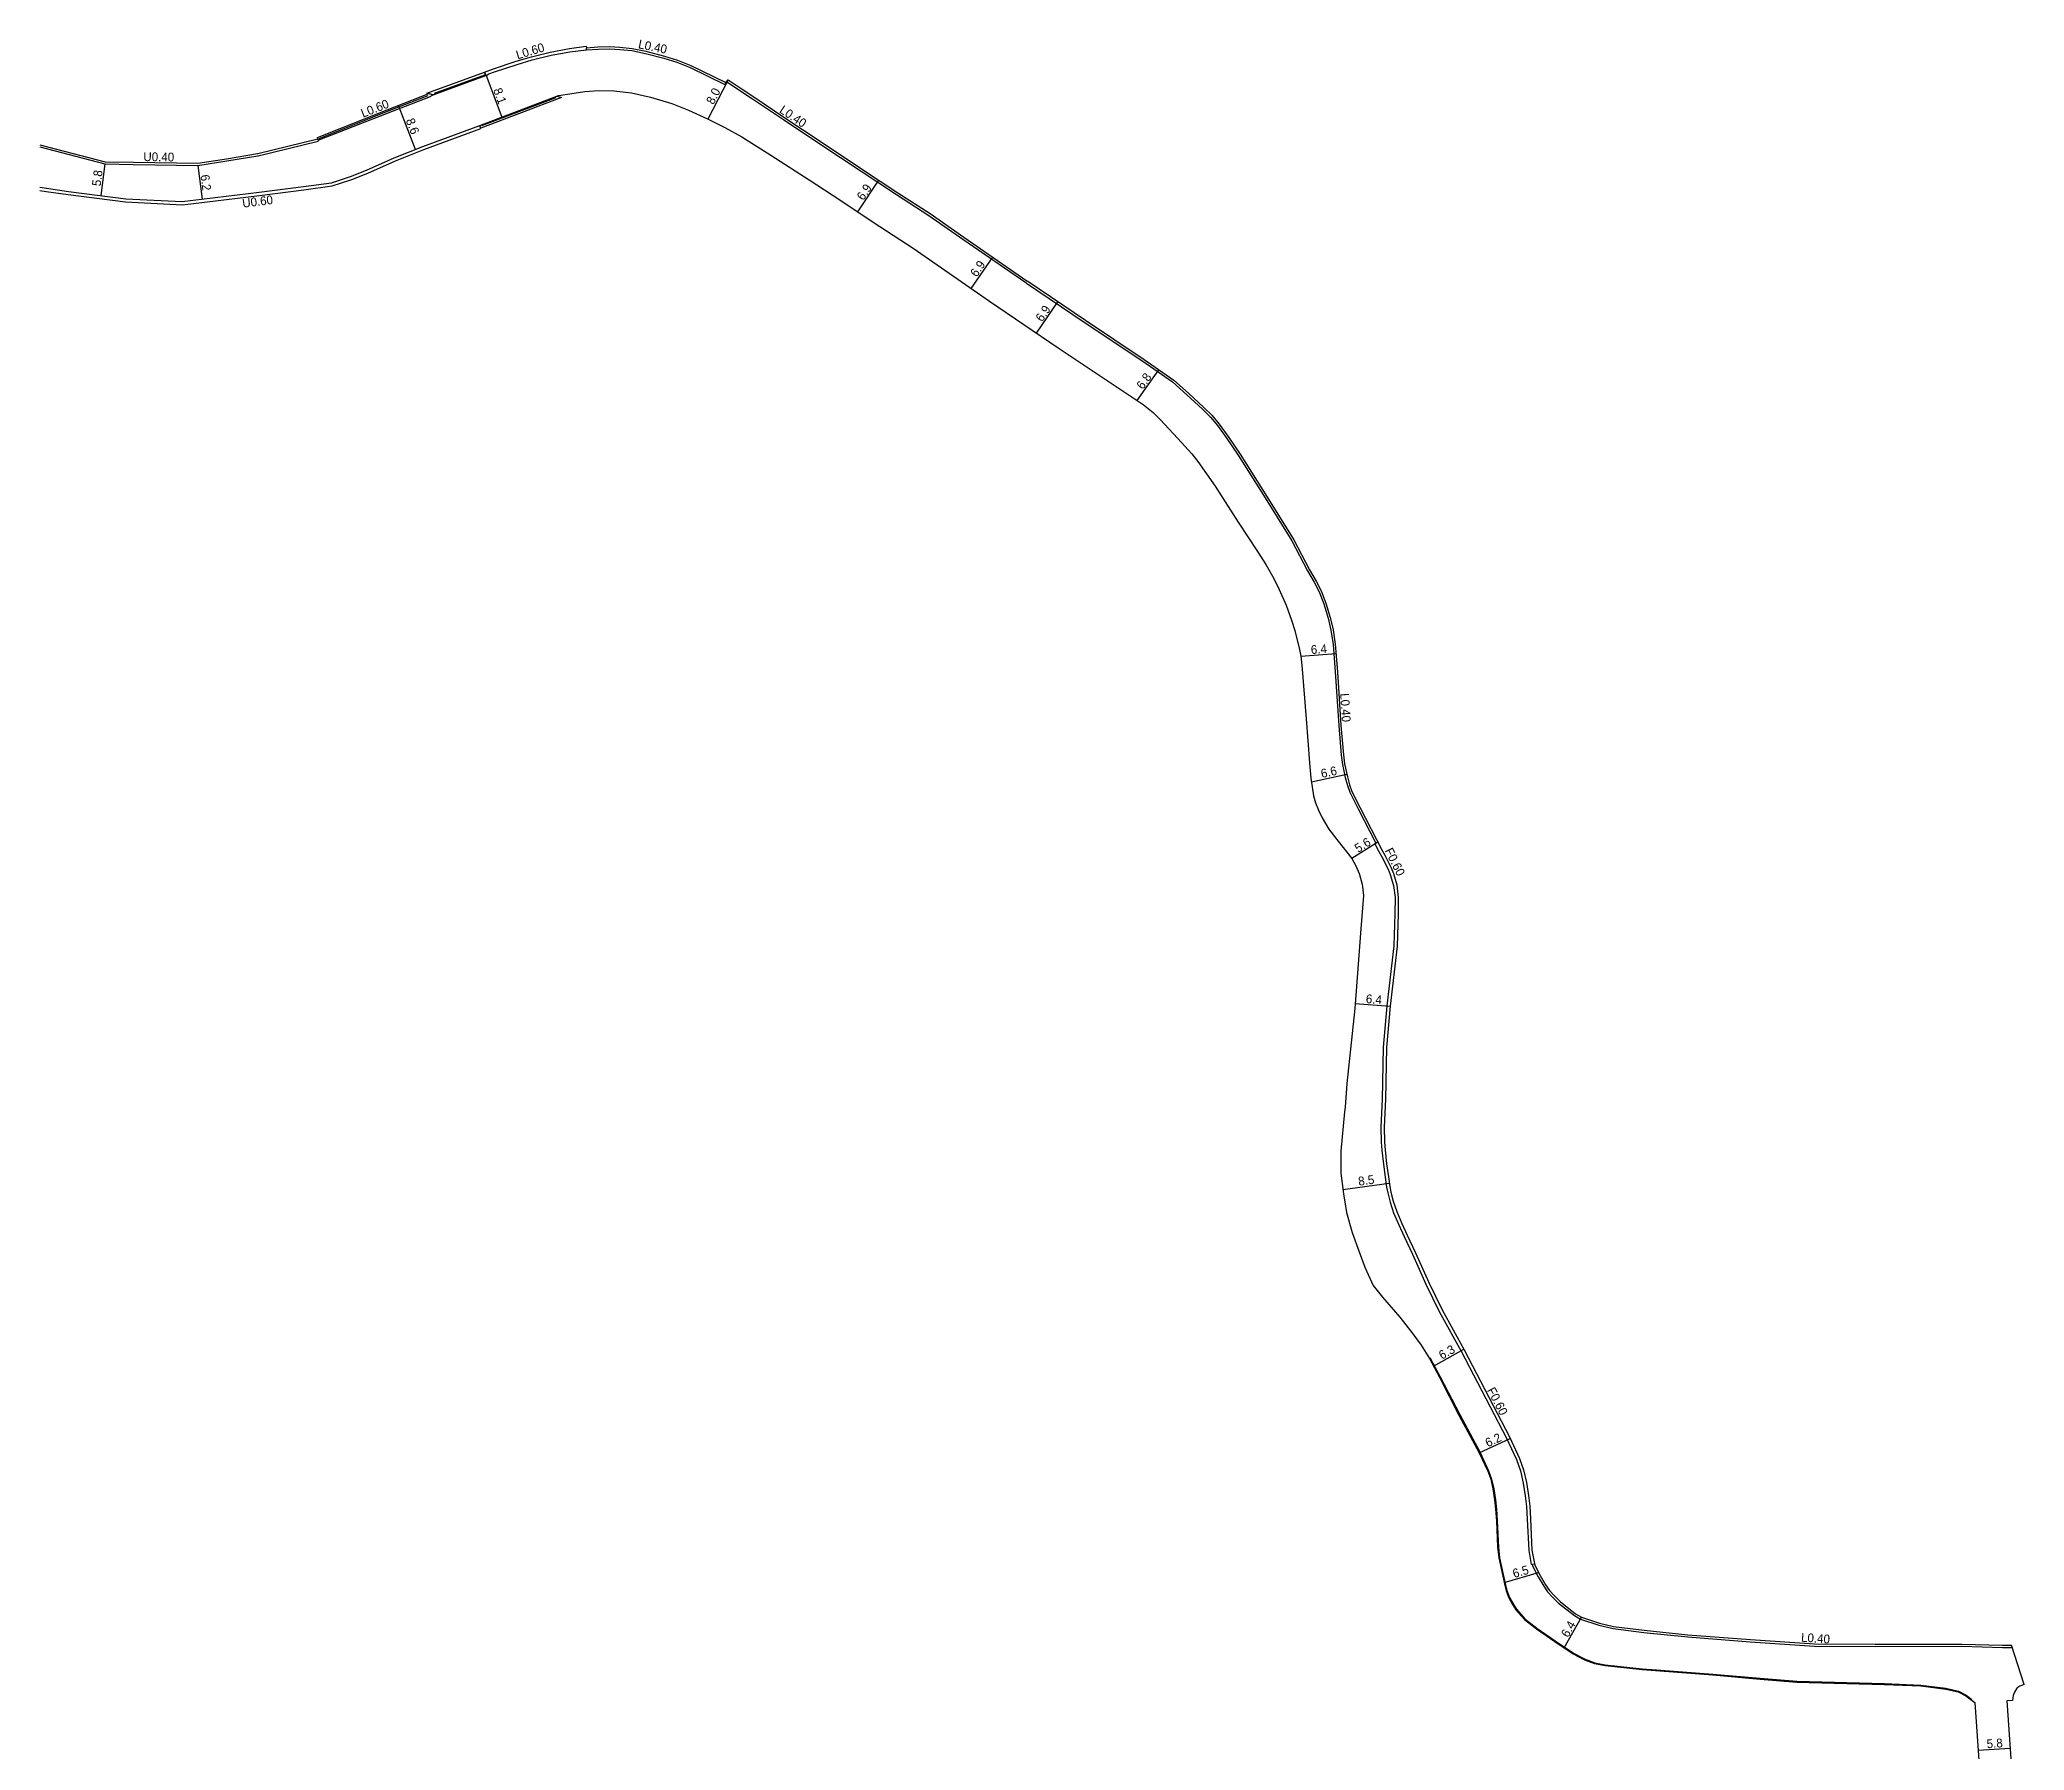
# Model space of a CAD drawing. Header units: metres. Extents: x -28000 to -23998, y -90000 to -87000.
# Drawn here: x -25600 to -25239.7, y -87487.3 to -87176.8 of the extents above; entities that cross this region are included whole.
import ezdxf

# ---------------------------------------------------------------- set-up
doc = ezdxf.new("R2010")
doc.units = ezdxf.units.M
doc.header["$LTSCALE"] = 2.5
for name, color, linetype in [('側溝・桝', 7, 'Continuous'), ('幅員', 7, 'Continuous'), ('歩道・分離帯・安全施設', 7, 'Continuous'), ('道路', 7, 'Continuous')]:
    doc.layers.add(name, color=color, linetype=linetype)
doc.styles.get("Standard").update_dxf_attribs({"font": ''})
doc.styles.get('Standard').set_extended_font_data('@MS PGothic')

msp = doc.modelspace()

# ---------------------------------------------------------------- texts
at = {"layer": '側溝・桝'}
for s, rotation, p in [('L0.60', 16.8022, (-25513.23, -87180.4)), ('L0.40', 348.6963, (-25491.42, -87178.35)), ('L0.60', 21.5981, (-25541.29, -87190.99)), ('L0.40', 326.2344, (-25465.83, -87189.94)), ('U0.40', 359.1786, (-25581.18, -87198.84)), ('U0.60', 7.0527, (-25563.11, -87207.31)), ('L0.40', 273.6396, (-25363.87, -87295.48)), ('F0.60', 296.4428, (-25355.84, -87324)), ('F0.60', 297.4951, (-25337.26, -87421.94)), ('L0.40', 356.11, (-25280.23, -87467.58))]:
    msp.add_text(s, height=1.6, rotation=rotation, dxfattribs=at).set_placement(p)
at = {"layer": '幅員'}
for s, rotation, p in [('8.1', 290.6397, (-25517.69, -87185.94)), ('8.0', 62.8262, (-25477.66, -87188.7)), ('8.6', 291.2525, (-25533.56, -87191.45)), ('5.8', 82.7399, (-25588.94, -87203.47)), ('6.2', 277.0527, (-25570.8, -87201.4)), ('6.9', 56.4013, (-25450.44, -87206.12)), ('6.9', 55.3658, (-25429.86, -87220.01)), ('6.9', 55.9309, (-25417.98, -87228.15)), ('6.8', 55.1562, (-25399.69, -87240.42)), ('6.4', 4.3957, (-25369.14, -87288.34)), ('6.6', 12.253, (-25367.19, -87310.83)), ('5.6', 32.3812, (-25360.61, -87324.44)), ('6.4', 355.5786, (-25359.26, -87351.67)), ('8.5', 7.7355, (-25360.48, -87384.84)), ('6.3', 28.9638, (-25345.41, -87416.43)), ('6.2', 25.2317, (-25337.07, -87432.33)), ('6.5', 16.2762, (-25332.29, -87456.04)), ('6.4', 60.7314, (-25322.48, -87466.95)), ('5.8', 3.9394, (-25246.44, -87486.94))]:
    msp.add_text(s, height=1.6, rotation=rotation, dxfattribs=at).set_placement(p)

# ---------------------------------------------------------------- linework, layer by layer
at = {"layer": '側溝・桝'}
for points in [[(-25518.95, -87183.31), (-25518.44, -87183.04), (-25517.4, -87182.64), (-25513.31, -87181.31), (-25510.56, -87180.48), (-25507.16, -87179.65), (-25503.73, -87179), (-25500.7, -87178.67)], [(-25500.7, -87178.67), (-25500.73, -87178.27)], [(-25500.7, -87178.67), (-25498.63, -87178.53), (-25496.51, -87178.47), (-25494.69, -87178.57), (-25492.51, -87178.79), (-25490.01, -87179.29), (-25486.66, -87180.16), (-25484.34, -87180.89), (-25481.92, -87181.88), (-25475.61, -87184.93)], [(-25549.46, -87195.08), (-25536.71, -87190.09), (-25529.33, -87187.22), (-25528.54, -87186.8)], [(-25475.44, -87184.57), (-25475.61, -87184.93)], [(-25475.28, -87184.39), (-25473.06, -87185.91), (-25470.58, -87187.55), (-25464.94, -87191.32), (-25458.33, -87195.71), (-25450.82, -87200.69), (-25444.42, -87204.94), (-25438.57, -87208.7), (-25432.4, -87212.99), (-25420.97, -87220.89), (-25420.83, -87220.99), (-25410.35, -87228.08), (-25399.7, -87235.18), (-25394.34, -87238.92), (-25391.71, -87241.26), (-25388.89, -87243.88), (-25387.4, -87245.33), (-25386.14, -87246.85), (-25384.44, -87249.22), (-25382.38, -87252.24), (-25377.2, -87260.46), (-25372.66, -87267.77), (-25369.78, -87273.24), (-25368.6, -87275.28), (-25367.7, -87277.02), (-25366.85, -87279.21), (-25366.06, -87281.82), (-25365.56, -87283.98), (-25365.16, -87286.6), (-25364.77, -87291.58), (-25364.15, -87301.31), (-25363.68, -87306.65), (-25363.48, -87308.35), (-25362.96, -87310.72), (-25362.57, -87312.17), (-25362.12, -87313.41), (-25360.6, -87316.41), (-25357.4, -87322.66)], [(-25600, -87203.56), (-25598.75, -87203.79), (-25594.75, -87204.34), (-25584.33, -87205.67), (-25574.11, -87206.21), (-25560.15, -87204.49), (-25552.12, -87203.47), (-25547.02, -87202.79), (-25545.58, -87202.3), (-25543.56, -87201.63), (-25540.66, -87200.47), (-25535.61, -87198.28), (-25530.46, -87196.21), (-25520.1, -87192.36)], [(-25549.52, -87194.82), (-25549.42, -87195.21)], [(-25600, -87196.29), (-25588.17, -87199.37), (-25583, -87199.46), (-25571.27, -87199.63), (-25566.04, -87198.8), (-25560.41, -87197.89), (-25560.33, -87197.88), (-25549.42, -87195.21)], [(-25357.05, -87322.47), (-25357.58, -87322.75), (-25356.86, -87324.16), (-25356.29, -87325.13), (-25355.19, -87327.35), (-25354.77, -87328.33), (-25354.17, -87330.35), (-25353.92, -87332.52), (-25353.94, -87335.46), (-25354.15, -87341.29), (-25355.39, -87352.2), (-25356.05, -87359.71), (-25356.23, -87369.09), (-25356.48, -87374.19), (-25356.41, -87376.94), (-25356.32, -87378.38), (-25356.04, -87380.91), (-25355.71, -87383.28), (-25355.47, -87385.07), (-25355.25, -87386.11), (-25354.81, -87387.81), (-25354.17, -87389.72), (-25353.23, -87391.94), (-25352.27, -87394.03), (-25350.77, -87397.26), (-25348.33, -87402.68), (-25345.9, -87407.64), (-25341.9, -87414.87), (-25333.68, -87430.66), (-25331.86, -87434.54), (-25331.16, -87436.56), (-25330.63, -87438.81), (-25330.29, -87441.12), (-25330.07, -87443.05), (-25329.92, -87445.35), (-25329.65, -87451.02), (-25329.19, -87453.57), (-25328.6, -87453.47)], [(-25328.99, -87453.54), (-25328.95, -87453.81), (-25327.92, -87455.8), (-25326.9, -87457.51), (-25326.21, -87458.52), (-25325.31, -87459.49), (-25324.21, -87460.61), (-25321.36, -87462.85), (-25320.24, -87463.52), (-25316.93, -87464.61), (-25314.29, -87465.21), (-25308.74, -87465.9), (-25300.78, -87466.73), (-25289.42, -87467.61), (-25277.76, -87468.4), (-25266.76, -87468.46), (-25251.01, -87468.41), (-25243.65, -87468.65), (-25241.85, -87468.65)]]:
    msp.add_lwpolyline(points, dxfattribs=at)
at = {"layer": '幅員', "flags": 128}
for points in [[(-25518.95, -87183.31), (-25516.11, -87190.86)], [(-25475.01, -87184.09), (-25478.67, -87191.22)], [(-25531.77, -87196.73), (-25534.88, -87188.73)], [(-25588.17, -87199.37), (-25588.9, -87205.08)], [(-25571.27, -87199.63), (-25570.51, -87205.77)], [(-25451.44, -87208.07), (-25447.62, -87202.33)], [(-25430.9, -87221.95), (-25426.97, -87216.26)], [(-25418.99, -87230.09), (-25415.12, -87224.37)], [(-25400.71, -87242.32), (-25396.81, -87236.71)], [(-25371.02, -87288.73), (-25364.63, -87288.24)], [(-25369.1, -87311.51), (-25362.68, -87310.11)], [(-25357.05, -87322.47), (-25361.75, -87325.46)], [(-25361.17, -87351.77), (-25354.79, -87352.26)], [(-25363.39, -87385.49), (-25354.96, -87384.34)], [(-25346.93, -87417.56), (-25341.42, -87414.51)], [(-25338.61, -87433.34), (-25333.01, -87430.7)], [(-25334.11, -87456.84), (-25327.87, -87455.01)], [(-25323.19, -87468.71), (-25320.07, -87463.15)], [(-25248.05, -87487.3), (-25242.24, -87486.9)]]:
    msp.add_lwpolyline(points, dxfattribs=at)
at = {"layer": '歩道・分離帯・安全施設'}
for points in [[(-25519.22, -87183.25), (-25528.38, -87186.58)], [(-25549.23, -87194.72), (-25536.82, -87189.81), (-25529.46, -87186.94)], [(-25519.71, -87192.4), (-25506.22, -87187.31)], [(-25347.61, -87416), (-25347.53, -87416.13), (-25345.73, -87419.49), (-25342.18, -87426.38), (-25338.47, -87433.27), (-25336.92, -87436.58), (-25336.4, -87438.08), (-25335.99, -87439.84), (-25335.7, -87441.83), (-25335.5, -87443.54), (-25335.36, -87445.66), (-25335.16, -87450.42), (-25334.94, -87452.35), (-25333.91, -87457.05), (-25333.6, -87458.3), (-25333.12, -87459.55), (-25332.47, -87460.74), (-25331.86, -87461.7), (-25330.33, -87463.43), (-25328.17, -87465.14), (-25324.82, -87467.44), (-25321.49, -87469.67), (-25319.42, -87470.74), (-25317.63, -87471.41), (-25315.74, -87471.79), (-25313.51, -87472.01), (-25309.02, -87472.5), (-25306.45, -87472.7)], [(-25306.45, -87472.7), (-25296.2, -87473.46), (-25287.62, -87474.24), (-25280.97, -87474.77), (-25265.07, -87475.19), (-25258.45, -87475.48), (-25253.89, -87476.04), (-25251.63, -87476.58), (-25250.22, -87477.32), (-25249.18, -87478.06)]]:
    msp.add_lwpolyline(points, dxfattribs=at)
at = {"layer": '道路'}
for points in [[(-25600, -87195.88), (-25588.11, -87198.97), (-25582.99, -87199.06), (-25571.3, -87199.23), (-25566.1, -87198.41), (-25560.48, -87197.5), (-25560.41, -87197.49), (-25549.52, -87194.82), (-25549.58, -87194.54), (-25536.93, -87189.53), (-25529.37, -87186.59), (-25528.54, -87186.8), (-25518.98, -87183.32), (-25519.22, -87182.7), (-25517.6, -87182.08), (-25513.49, -87180.74), (-25510.72, -87179.9), (-25507.29, -87179.07), (-25503.82, -87178.41), (-25500.77, -87177.99), (-25500.73, -87178.27), (-25498.65, -87178.13), (-25496.5, -87178.07), (-25494.66, -87178.17), (-25492.45, -87178.4), (-25489.92, -87178.9), (-25486.55, -87179.78), (-25484.21, -87180.51), (-25481.76, -87181.51), (-25475.44, -87184.57), (-25475.01, -87184.09), (-25472.83, -87185.57), (-25470.36, -87187.21), (-25464.72, -87190.98), (-25458.11, -87195.37), (-25450.6, -87200.35), (-25444.2, -87204.6), (-25438.34, -87208.36), (-25432.18, -87212.66), (-25420.74, -87220.57), (-25420.6, -87220.67), (-25410.12, -87227.75), (-25399.47, -87234.85), (-25394.09, -87238.6), (-25391.44, -87240.97), (-25388.62, -87243.59), (-25387.11, -87245.05), (-25385.82, -87246.6), (-25384.11, -87248.99), (-25382.05, -87252.02), (-25376.86, -87260.24), (-25372.31, -87267.57), (-25369.43, -87273.04), (-25368.25, -87275.08), (-25367.33, -87276.86), (-25366.47, -87279.08), (-25365.68, -87281.72), (-25365.17, -87283.9), (-25364.76, -87286.55), (-25364.37, -87291.55), (-25363.76, -87301.28), (-25363.28, -87306.61), (-25363.08, -87308.28), (-25362.57, -87310.62), (-25362.19, -87312.05), (-25361.75, -87313.25), (-25360.25, -87316.23), (-25356.33, -87323.87), (-25355.76, -87324.84), (-25354.64, -87327.1), (-25354.21, -87328.13), (-25353.58, -87330.23), (-25353.32, -87332.49), (-25353.34, -87335.48), (-25353.55, -87341.34), (-25354.79, -87352.26), (-25355.45, -87359.75), (-25355.63, -87369.11), (-25355.88, -87374.2), (-25355.81, -87376.91), (-25355.73, -87378.32), (-25355.44, -87380.83), (-25355.11, -87383.2), (-25354.87, -87384.97), (-25354.67, -87385.98), (-25354.23, -87387.64), (-25353.61, -87389.5), (-25352.68, -87391.7), (-25351.73, -87393.78), (-25350.23, -87397.01), (-25347.79, -87402.42), (-25345.37, -87407.37), (-25341.37, -87414.59), (-25333.15, -87430.4), (-25331.3, -87434.31), (-25330.59, -87436.4), (-25330.04, -87438.7), (-25329.7, -87441.04), (-25329.47, -87442.99), (-25329.32, -87445.32), (-25329.05, -87450.95), (-25328.56, -87453.68), (-25327.57, -87455.6), (-25326.57, -87457.29), (-25325.9, -87458.27), (-25325.02, -87459.22), (-25323.94, -87460.31), (-25321.14, -87462.52), (-25320.07, -87463.15), (-25316.82, -87464.22), (-25314.22, -87464.81), (-25308.7, -87465.5), (-25300.74, -87466.33), (-25289.39, -87467.21), (-25277.74, -87468), (-25266.76, -87468.06), (-25251, -87468.01), (-25243.64, -87468.25), (-25241.99, -87468.25)], [(-25600, -87204.16), (-25598.84, -87204.37), (-25594.82, -87204.92), (-25584.39, -87206.25), (-25574.09, -87206.8), (-25560.08, -87205.07), (-25552.04, -87204.05), (-25546.88, -87203.36), (-25545.39, -87202.85), (-25543.35, -87202.18), (-25540.44, -87201.01), (-25535.38, -87198.82), (-25530.25, -87196.76), (-25519.89, -87192.91), (-25520.1, -87192.36), (-25505.78, -87186.97), (-25503.75, -87186.61), (-25501.04, -87186.23), (-25498.46, -87186.06), (-25495.76, -87186.12), (-25492.53, -87186.48), (-25489.07, -87187.25), (-25485.23, -87188.41), (-25482.22, -87189.59), (-25478.74, -87191.18), (-25475.62, -87192.78), (-25472.54, -87194.42), (-25467.24, -87197.78), (-25460.29, -87202.28), (-25454.74, -87205.87), (-25448.68, -87209.91), (-25441.43, -87214.68), (-25427.55, -87224.26)], [(-25427.55, -87224.26), (-25415.07, -87232.77), (-25399.66, -87243.01), (-25397.81, -87244.5)], [(-25397.81, -87244.5), (-25396.55, -87245.76), (-25393.38, -87249.19), (-25390.81, -87251.97), (-25389.71, -87253.39), (-25386.56, -87257.88), (-25382.37, -87264.38), (-25378.89, -87269.72), (-25377.39, -87272.04), (-25375.94, -87274.6), (-25374.95, -87276.59), (-25373.66, -87279.47), (-25372.69, -87282.18), (-25372.12, -87284.04), (-25371.27, -87287.52), (-25371.02, -87288.73), (-25370.83, -87290.37), (-25370.06, -87300.09), (-25369.45, -87308.07), (-25369.2, -87310.87), (-25368.96, -87312.44), (-25368.69, -87314.06), (-25368.34, -87315.33), (-25367.83, -87316.67), (-25367.16, -87318.06), (-25365.96, -87320.09), (-25364.51, -87321.98), (-25364.27, -87322.29)], [(-25364.27, -87322.29), (-25361.75, -87325.46)], [(-25361.75, -87325.46), (-25361.04, -87326.78), (-25360.42, -87328.17), (-25359.87, -87330.09), (-25359.62, -87332.17), (-25360.12, -87338.17), (-25361.24, -87352.69), (-25362.64, -87366.26), (-25362.99, -87370.58), (-25363.07, -87371.42), (-25363.74, -87378.53), (-25363.75, -87382.57), (-25363.3, -87386.29), (-25362.71, -87389.66), (-25361.69, -87393.29), (-25360.43, -87396.81), (-25359.39, -87399.62), (-25357.9, -87402.92), (-25356.18, -87405.05), (-25353.07, -87408.7), (-25350.87, -87411.45), (-25349.19, -87413.75), (-25347.65, -87416.2), (-25345.86, -87419.56), (-25342.31, -87426.45), (-25338.61, -87433.34), (-25337.06, -87436.64), (-25336.55, -87438.12), (-25336.13, -87439.86), (-25335.85, -87441.85), (-25335.65, -87443.55), (-25335.51, -87445.66), (-25335.31, -87450.43), (-25335.09, -87452.37), (-25334.05, -87457.09), (-25333.74, -87458.34), (-25333.26, -87459.61), (-25332.6, -87460.82), (-25331.98, -87461.79), (-25330.43, -87463.54), (-25328.26, -87465.27), (-25324.9, -87467.57), (-25321.57, -87469.8), (-25319.49, -87470.88), (-25317.67, -87471.56), (-25315.76, -87471.94), (-25313.52, -87472.16), (-25309.04, -87472.65), (-25296.21, -87473.61), (-25287.63, -87474.39), (-25280.98, -87474.92), (-25265.08, -87475.34), (-25258.47, -87475.63), (-25253.91, -87476.19), (-25251.68, -87476.72), (-25250.3, -87477.44), (-25248.64, -87478.65), (-25240.25, -87600)], [(-25239.66, -87475.36), (-25241.99, -87468.25)], [(-25239.66, -87475.36), (-25240.5, -87475.67), (-25241.01, -87476.05), (-25241.46, -87476.73), (-25241.71, -87477.38), (-25241.8, -87478.27), (-25242.83, -87478.32), (-25234.45, -87600)]]:
    msp.add_lwpolyline(points, dxfattribs=at)
at = {"layer": '道路', "flags": 128}
for points in [[(-25529.7, -87186.51), (-25519.22, -87182.7), (-25518.98, -87183.32), (-25528.54, -87186.8)], [(-25519.91, -87192.86), (-25520.1, -87192.36), (-25506.05, -87187.07), (-25505.25, -87187.33)]]:
    msp.add_lwpolyline(points, close=True, dxfattribs=at)

msp.set_redraw_order([(e.dxf.handle, doc.entitydb.next_handle()) for e in msp.query("TEXT MTEXT ATTDEF DIMENSION ARC_DIMENSION")])  # texts and dimensions are drawn at this point

doc.saveas('drawing.dxf')
